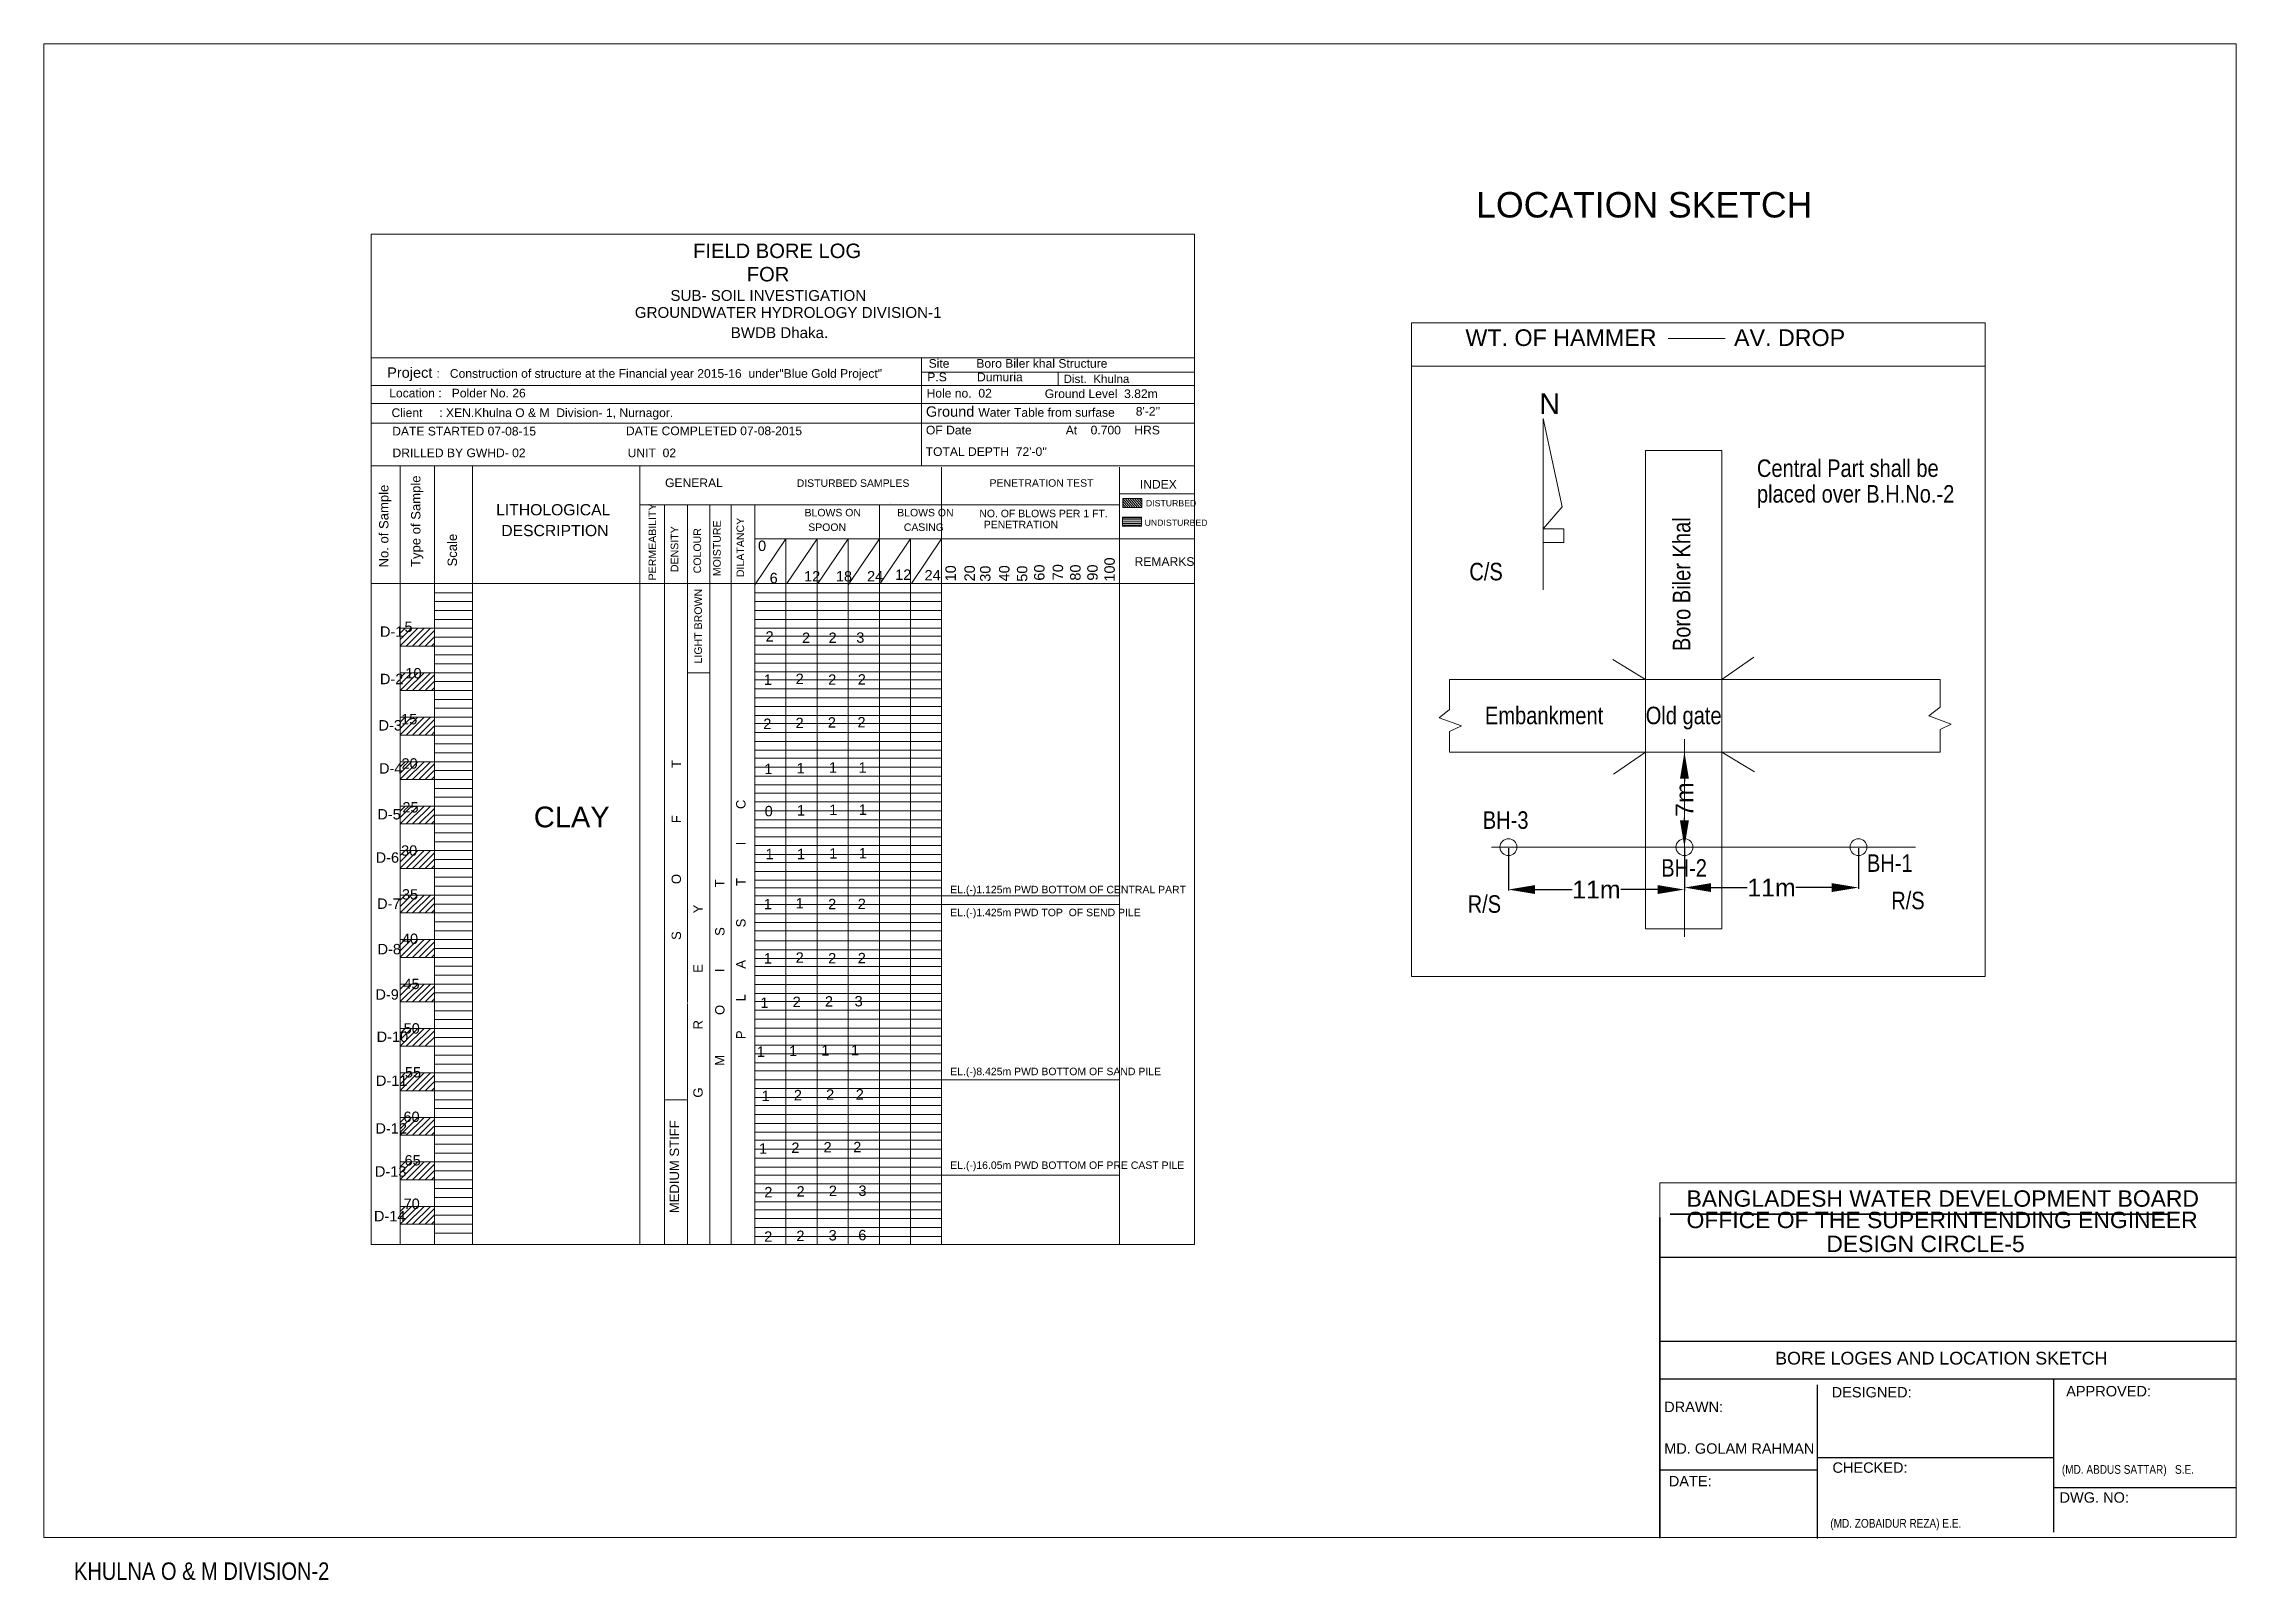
# Model space of a CAD drawing. Header units: feet. Extents: x 10083 to 81994, y 1397 to 4245.
# Drawn here: x 40251.1 to 40743.9, y 2032.7 to 2378.2 of the extents above; entities that cross this region are included whole.
import ezdxf

# ---------------------------------------------------------------- set-up
doc = ezdxf.new("R2010")
doc.units = ezdxf.units.FT
doc.header["$MEASUREMENT"] = 0
doc.header["$PDMODE"] = 35
doc.layers.get('0').update_dxf_attribs({"linetype": 'CONTINUOUS'})
doc.layers.get('Defpoints').update_dxf_attribs({"linetype": 'CONTINUOUS'})
doc.layers.add('OTHER', color=7, linetype='CONTINUOUS')
doc.layers.add('Text', color=7, linetype='CONTINUOUS')
for name, color, linetype, lineweight in [('Sheet', 250, 'CONTINUOUS', 35), ('VER', 15, 'CONTINUOUS', 13), ('WALL', 250, 'CONTINUOUS', 30)]:
    doc.layers.add(name, color=color, linetype=linetype, lineweight=lineweight)
doc.styles.add('ARIAL', font='arial.ttf')
doc.styles.add('ARIAL NARROW', font='ARIALN.TTF')
doc.styles.get("Standard").update_dxf_attribs({"font": 'arial.ttf'})
doc.styles.add('style1', font='arial.ttf')
doc.dimstyles.new('Architectural', dxfattribs={"dimtxt": 5, "dimasz": 6, "dimexe": 0.25, "dimexo": 0.25, "dimgap": 0.5, "dimtad": 0, "dimdec": 1, "dimzin": 3, "dimdsep": 46, "dimlunit": 3, "dimtxsty": 'Standard', "dimcen": 0.5, "dimclrd": 256, "dimclre": 256, "dimclrt": 242, "dimadec": 0, "dimazin": 0, "dimtfac": 0.5, "dimtdec": 1, "dimtofl": 0, "dimtmove": 0, "dimatfit": 3, "dimfxl": 0.25, "dimtolj": 1, "dimtzin": 0, "dimarcsym": 0})

msp = doc.modelspace()

# ---------------------------------------------------------------- texts
at = {"layer": 'Text'}
for s, height, style, p in [('LOCATION SKETCH', 5.7265, 'ARIAL', (40573.08, 2339.15)), ('WT. OF HAMMER            AV. DROP', 3.7406, 'ARIAL', (40570.67, 2310.26)), ('Central Part shall be', 3.9366, 'ARIAL NARROW', (40636.19, 2280.81)), ('placed over B.H.No.-2', 3.9366, 'ARIAL NARROW', (40636.19, 2275.04)), ('C/S', 3.937, 'ARIAL NARROW', (40571.55, 2257.56)), ('Embankment', 3.937, 'ARIAL NARROW', (40575.06, 2225.21)), ('Old gate', 3.937, 'ARIAL NARROW', (40611.19, 2225.21)), ('BH-3', 3.937, 'ARIAL NARROW', (40574.57, 2201.68)), ('BH-2', 3.937, 'ARIAL NARROW', (40614.67, 2190.92)), ('BH-1', 3.937, 'ARIAL NARROW', (40660.91, 2192.01)), ('R/S', 3.937, 'ARIAL NARROW', (40571.17, 2182.81)), ('R/S', 3.937, 'ARIAL NARROW', (40666.37, 2183.6)), ('BANGLADESH WATER DEVELOPMENT BOARD', 3.6822, 'ARIAL', (40620.37, 2116.71)), ('OFFICE OF THE SUPERINTENDING ENGINEER', 3.6822, 'ARIAL', (40620.37, 2111.9)), ('DESIGN CIRCLE-5', 3.6822, 'ARIAL', (40651.79, 2106.52)), ('BORE LOGES AND LOCATION SKETCH', 2.8632, 'ARIAL', (40640.3, 2081.22)), ('DESIGNED:', 2.338, 'ARIAL', (40652.99, 2073.83)), ('APPROVED:', 2.338, 'ARIAL', (40705.7, 2074.06)), ('DRAWN:', 2.338, 'ARIAL', (40615.34, 2070.53)), ('MD. GOLAM RAHMAN', 2.3379, 'ARIAL', (40615.34, 2061.17)), ('DATE: ', 2.338, 'ARIAL', (40616.38, 2053.84)), ('CHECKED:', 2.338, 'ARIAL', (40653.16, 2056.88)), ('(MD. ABDUS SATTAR)   S.E.', 1.9683, 'ARIAL NARROW', (40704.73, 2056.65)), ('DWG. NO:', 2.338, 'ARIAL', (40704.2, 2050.16)), ('(MD. ZOBAIDUR REZA) E.E.', 1.9683, 'ARIAL NARROW', (40652.68, 2044.53)), ('KHULNA O & M DIVISION-2', 3.9375, 'ARIAL NARROW', (40257.91, 2032.79))]:
    msp.add_text(s, height=height, dxfattribs=dict(at, style=style)).set_placement(p)
at = {"layer": 'Text', "style": 'ARIAL NARROW'}
msp.add_text('Boro Biler Khal', height=3.9366, rotation=90, dxfattribs=at).set_placement((40621.22, 2241.65))
at = {"layer": 'VER', "color": 4, "lineweight": 15, "style": 'style1'}
msp.add_text('Dist.  Khulna', height=1.8687, dxfattribs=at).set_placement((40480.34, 2301.93))
at = {"layer": 'VER', "color": 4, "lineweight": 15, "attachment_point": 1, "style": 'style1'}
for s, insert, char_height, width in [(' {\\H0.8333x;Site        Boro Biler khal Structure}', (40449.1, 2307.31), 2.3359, 100.58), (' {\\H0.8333x;P.S         Dumuria}', (40448.8, 2304.26), 2.3359, 100.58), (' Ground {\\H0.8333x;Water Table from surfase }', (40448.49, 2296.68), 2.3359, 100.58), (' {\\H0.8333x;Hole no.  02}', (40448.64, 2300.61), 2.3359, 100.58), (' {\\H0.8333x;       Ground Level  3.82m}', (40469.92, 2300.5), 2.3359, 100.58), (" {\\H0.8333x;8'-2''}", (40495.66, 2296.55), 2.3359, 100.58), (' {\\H0.8333x;OF Date                            At    0.700    HRS        }', (40448.5, 2292.32), 2.3359, 100.58), (" {\\H0.8333x;TOTAL DEPTH  72'-0''}", (40448.44, 2287.48), 2.3359, 100.58), ('DISTURBED', (40498.85, 2275.6), 1.402, 60.348), ('UNDISTURBED', (40498.56, 2271.22), 1.4016, 60.348), ('\\P0', (40411.67, 2270.4), 2.34, 100.58), ('\\P6', (40414.28, 2263.15), 2.34, 100.58), ('12', (40422.02, 2259.65), 2.336, 100.58), ('18', (40429.17, 2259.65), 2.336, 100.58), ('24', (40436.17, 2259.65), 2.336, 100.58), ('12', (40442.49, 2260.01), 2.336, 100.58), ('24', (40449.09, 2259.88), 2.336, 100.58), ('\\PD-1', (40326.69, 2251.09), 2.336, 100.58), ('\\P5', (40332.2, 2252.17), 2.34, 100.58), ('2', (40413.35, 2246.12), 2.34, 100.58), ('2', (40421.55, 2245.82), 2.34, 100.58), ('2', (40427.52, 2245.82), 2.34, 100.58), ('3', (40433.75, 2245.86), 2.34, 100.58), ('\\P10', (40332.4, 2241.74), 2.336, 100.58), ('\\PD-2', (40326.69, 2240.44), 2.336, 100.58), ('1', (40412.97, 2236.4), 2.34, 100.58), ('2', (40420.13, 2236.58), 2.34, 100.58), ('2', (40427.42, 2236.41), 2.34, 100.58), ('2', (40434.08, 2236.45), 2.34, 100.58), ('\\P15', (40331.44, 2231.4), 2.336, 100.58), ('\\PD-3', (40326.37, 2230.02), 2.336, 100.58), ('2', (40412.85, 2226.48), 2.34, 100.58), ('2', (40420.1, 2226.66), 2.34, 100.58), ('2', (40427.35, 2226.78), 2.34, 100.58), ('2', (40434.01, 2226.82), 2.34, 100.58), ('\\P20', (40331.53, 2221.45), 2.336, 100.58), ('\\PD-4', (40326.48, 2220.34), 2.336, 100.58), ('1', (40413.1, 2216.32), 2.34, 100.58), ('1', (40420.35, 2216.49), 2.34, 100.58), ('1', (40427.6, 2216.62), 2.34, 100.58), ('1', (40434.26, 2216.65), 2.34, 100.58), ('\\P25', (40331.73, 2211.59), 2.336, 100.58), ('\\PD-5', (40326.1, 2210.02), 2.336, 100.58), ('0', (40413.16, 2206.84), 2.34, 100.58), ('1', (40420.41, 2207.01), 2.34, 100.58), ('1', (40427.66, 2207.14), 2.34, 100.58), ('1', (40434.32, 2207.17), 2.34, 100.58), ('\\P30', (40331.44, 2201.87), 2.336, 100.58), ('\\PD-6', (40325.72, 2200.29), 2.336, 100.58), ('1', (40413.35, 2197.2), 2.34, 100.58), ('1', (40420.41, 2197.2), 2.34, 100.58), ('1', (40427.66, 2197.33), 2.34, 100.58), ('1', (40434.32, 2197.37), 2.34, 100.58), ('\\P35', (40331.63, 2192.01), 2.336, 100.58), ('\\PD-7', (40326.05, 2189.92), 2.336, 100.58), ('1', (40412.97, 2185.94), 2.34, 100.58), ('1', (40420.13, 2186.11), 2.34, 100.58), ('2', (40427.42, 2185.94), 2.34, 100.58), ('2', (40434.08, 2185.98), 2.34, 100.58), ('\\P40', (40331.63, 2182.02), 2.336, 100.58), ('\\PD-8', (40326.15, 2179.7), 2.336, 100.58), ('1', (40412.97, 2173.74), 2.34, 100.58), ('2', (40420.13, 2173.91), 2.34, 100.58), ('2', (40427.42, 2173.75), 2.34, 100.58), ('2', (40434.08, 2173.79), 2.34, 100.58), ('\\PD-9', (40325.67, 2169.5), 2.336, 100.58), ('\\P45', (40331.97, 2171.87), 2.336, 100.58), ('1', (40412.2, 2163.75), 2.34, 100.58), ('2', (40419.45, 2163.93), 2.34, 100.58), ('2', (40426.7, 2164.05), 2.34, 100.58), ('3', (40433.36, 2164.09), 2.34, 100.58), ('\\PD-10', (40325.94, 2159.99), 2.336, 100.58), ('\\P50', (40332.01, 2161.87), 2.336, 100.58), ('1', (40411.39, 2152.74), 2.34, 100.58), ('1', (40418.64, 2152.92), 2.34, 100.58), ('1', (40425.89, 2153.04), 2.34, 100.58), ('1', (40432.55, 2153.08), 2.34, 100.58), ('\\PD-11', (40325.78, 2150.11), 2.336, 100.58), ('\\P55', (40332.3, 2152.01), 2.336, 100.58), ('1', (40412.47, 2142.81), 2.34, 100.58), ('2', (40419.72, 2142.98), 2.34, 100.58), ('2', (40426.97, 2143.11), 2.34, 100.58), ('2', (40433.63, 2143.14), 2.34, 100.58), ('\\PD-12', (40325.67, 2139.38), 2.336, 100.58), ('\\P60', (40331.97, 2141.99), 2.336, 100.58), ('1', (40411.9, 2130.97), 2.34, 100.58), ('2', (40419.15, 2131.14), 2.34, 100.58), ('2', (40426.4, 2131.26), 2.34, 100.58), ('2', (40433.06, 2131.3), 2.34, 100.58), ('\\PD-13', (40325.56, 2129.7), 2.336, 100.58), ('\\P65', (40332.22, 2132.21), 2.336, 100.58), ('2', (40413.08, 2121.16), 2.34, 100.58), ('2', (40420.33, 2121.33), 2.34, 100.58), ('2', (40427.58, 2121.45), 2.34, 100.58), ('3', (40434.24, 2121.49), 2.34, 100.58), ('\\PD-14', (40325.34, 2119.66), 2.336, 100.58), ('\\P70', (40332, 2122.43), 2.336, 100.58), ('2', (40413.04, 2111.16), 2.34, 100.58), ('2', (40420.29, 2111.34), 2.34, 100.58), ('3', (40427.54, 2111.46), 2.34, 100.58), ('6', (40434.2, 2111.5), 2.34, 100.58)]:
    msp.add_mtext(s, dxfattribs=dict(at, insert=insert, char_height=char_height, width=width))
at = {"layer": 'VER', "color": 4, "lineweight": 15, "char_height": 2.336, "width": 100.58, "attachment_point": 1, "rotation": 90, "style": 'style1'}
for s, insert in [('100', (40489.51, 2257.27)), ('10', (40453.79, 2257.32)), ('20', (40458.06, 2257.32)), ('30', (40461.57, 2257.24)), ('40', (40465.84, 2257.32)), ('50', (40469.86, 2257.24)), ('60', (40473.71, 2257.49)), ('70', (40477.89, 2257.57)), ('80', (40481.82, 2257.49)), ('90', (40485.67, 2257.49))]:
    msp.add_mtext(s, dxfattribs=dict(at, insert=insert))
at = {"layer": 'WALL', "color": 6, "attachment_point": 1, "style": 'style1'}
for s, insert, char_height, width in [('FIELD BORE LOG', (40397.06, 2333.28), 3.2443, 139.6944), ('FOR ', (40409.14, 2328.03), 3.244, 139.6944), ('SUB- SOIL INVESTIGATION', (40391.97, 2322.83), 2.4333, 104.7708), ('GROUNDWATER HYDROLOGY DIVISION-1', (40383.97, 2319.01), 2.4333, 104.7708), ('BWDB Dhaka.', (40405.53, 2314.47), 2.4333, 104.7708), ('  Project {\\H0.8333x;:   Construction of structure at the Financial year 2015-16  under"Blue Gold Project" }', (40326.5, 2305.44), 2.33592, 130.5752), (' {\\H0.8333x;Location :   Polder No. 26}', (40327.86, 2300.64), 2.3359, 100.58), ('\\pt56.06; {\\H0.8333x;Client     : XEN.Khulna O & M  Division- 1, Nurnagor.}', (40328.38, 2296.22), 2.3359, 100.58), (' N', (40585.43, 2299.64), 4.672, 201.16), ('\\pt56.06; {\\H0.8333x;DATE STARTED 07-08-15}', (40328.53, 2292.08), 2.3359, 100.58), ('\\pt56.06; {\\H0.8333x;DATE COMPLETED 07-08-2015}', (40381.07, 2292.15), 2.3359, 100.58), ('\\pt56.06; {\\H0.8333x;DRILLED BY GWHD- 02}', (40328.6, 2287.2), 2.3359, 100.58), ('\\pt56.06; {\\H0.8333x;UNIT  02}', (40381.46, 2287.2), 2.3359, 100.58), ('\\pt56.06; {\\H0.8333x;GENERAL}', (40389.86, 2280.47), 2.3359, 100.58), ('\\PDISTURBED SAMPLES', (40420.36, 2283.07), 1.6819, 72.4176), ('\\P\\P\\PPENETRATION TEST', (40463.7, 2288.7), 1.6819, 72.4176), ('\\pt56.06; {\\H0.8333x;INDEX}', (40496.58, 2280.13), 2.3359, 100.58), ('LITHOLOGICAL', (40352.81, 2274.7), 2.5228, 108.6264), (' BLOWS ON', (40421.48, 2273.63), 1.682, 72.4176), (' BLOWS ON', (40442.3, 2273.63), 1.682, 72.4176), ('\\PNO. OF BLOWS PER 1 FT.', (40461.41, 2276.24), 1.6819, 72.4176), (' DESCRIPTION', (40352.99, 2270.02), 2.5228, 108.6264), ('SPOON', (40422.96, 2270.35), 1.682, 72.4176), (' CASING', (40443.78, 2270.35), 1.682, 72.4176), ('\\P\\P\\P.', (40447.61, 2280.09), 1.68, 72.4176), ('\\P\\P\\PPENETRATION  ', (40462.4, 2279.37), 1.6819, 72.4176), ('\\pt56.06; {\\H0.8333x;REMARKS}', (40495.4, 2262.76), 2.3359, 100.58), (' CLAY  ', (40359.46, 2206.69), 4.672, 201.16), ('\\P\\P\\PEL.(-)1.125m PWD BOTTOM OF CENTRAL PART', (40454.86, 2197.28), 1.6819, 72.4176), ('\\P\\P\\PEL.(-)1.425m PWD TOP  OF SEND PILE', (40454.86, 2192.13), 1.6819, 72.4176), ('\\P\\P\\PEL.(-)8.425m PWD BOTTOM OF SAND PILE', (40454.86, 2156.38), 1.6819, 72.4176), ('\\P\\P\\PEL.(-)16.05m PWD BOTTOM OF PRE CAST PILE', (40454.86, 2135.3), 1.6819, 72.4176)]:
    msp.add_mtext(s, dxfattribs=dict(at, insert=insert, char_height=char_height, width=width))
at = {"layer": 'WALL', "color": 6, "attachment_point": 1, "rotation": 90, "style": 'style1'}
for s, insert, char_height, width in [('No. of Sample', (40326.49, 2260.46), 2.1023, 90.522), ('Type of Sample', (40333.68, 2260.57), 2.1023, 90.522), ('PERMEABILITY', (40387.05, 2257.54), 1.7029, 73.3228), ('Scale', (40341.89, 2260.68), 2.102, 90.522), ('DENSITY', (40392.04, 2259.42), 1.703, 73.3228), ('COLOUR', (40397.16, 2259.13), 1.703, 73.3228), ('MOISTURE', (40401.58, 2258.49), 1.703, 73.3228), ('DILATANCY', (40406.83, 2258.28), 1.703, 73.3228), (' LIGHT BROWN', (40397.35, 2238.2), 1.7029, 73.3228), ('S             O              F             T', (40392.24, 2176.69), 2.1023, 90.522), (' P        L       A         S         T         I         C', (40406.75, 2153.58), 2.1023, 90.522), ('M           O         I         S           T', (40402.02, 2148.4), 2.1023, 90.522), ('G                R             E              Y', (40397.12, 2141.23), 2.1023, 90.522), ('MEDIUM STIFF', (40391.81, 2115.26), 2.1023, 90.522)]:
    msp.add_mtext(s, dxfattribs=dict(at, insert=insert, char_height=char_height, width=width))

# ---------------------------------------------------------------- blocks, each defined once
blk = doc.blocks.new('*D62')
at = {"lineweight": -2, "ltscale": 0.5}
for p, q in [((40580.33, 2197.32), (40580.33, 2187.78)), ((40619.89, 2197.32), (40619.89, 2187.78)), ((40586.33, 2188.03), (40594.66, 2188.03)), ((40613.89, 2188.03), (40605.56, 2188.03))]:
    blk.add_line(p, q, dxfattribs=at)
at = {"lineweight": 15, "ltscale": 0.5}
for points in [[(40586.33, 2189.03), (40586.33, 2187.03), (40580.33, 2188.03)], [(40613.89, 2189.03), (40613.89, 2187.03), (40619.89, 2188.03)]]:
    blk.add_solid(points, dxfattribs=at)
at = {"layer": 'Defpoints', "color": 0, "lineweight": 15, "ltscale": 0.5}
for p in [(40580.33, 2197.57), (40619.89, 2197.57), (40580.33, 2188.03)]:
    blk.add_point(p, dxfattribs=at)
at = {"color": 242, "lineweight": 15, "ltscale": 0.5, "insert": (40600.11, 2188.03), "char_height": 4, "attachment_point": 5}
blk.add_mtext('\\A1;11m', dxfattribs=at)
blk = doc.blocks.new('*D63')
at = {"lineweight": -2, "ltscale": 0.5}
for p, q in [((40619.89, 2197.32), (40619.89, 2188.22)), ((40659.02, 2197.32), (40659.02, 2188.22)), ((40625.89, 2188.47), (40634.01, 2188.47)), ((40653.02, 2188.47), (40644.91, 2188.47))]:
    blk.add_line(p, q, dxfattribs=at)
at = {"lineweight": 15, "ltscale": 0.5}
for points in [[(40625.89, 2189.47), (40625.89, 2187.47), (40619.89, 2188.47)], [(40653.02, 2189.47), (40653.02, 2187.47), (40659.02, 2188.47)]]:
    blk.add_solid(points, dxfattribs=at)
at = {"layer": 'Defpoints', "color": 0, "lineweight": 15, "ltscale": 0.5}
for p in [(40619.89, 2197.57), (40659.02, 2197.57), (40659.02, 2188.47)]:
    blk.add_point(p, dxfattribs=at)
at = {"color": 242, "lineweight": 15, "ltscale": 0.5, "insert": (40639.46, 2188.47), "char_height": 4, "attachment_point": 5}
blk.add_mtext('\\A1;11m', dxfattribs=at)
blk = doc.blocks.new('*D64')
at = {"lineweight": -2, "ltscale": 0.5}
for p, q in [((40619.89, 2212.95), (40619.89, 2212.32)), ((40619.89, 2203.57), (40619.89, 2204.19))]:
    blk.add_line(p, q, dxfattribs=at)
at = {"lineweight": 15, "ltscale": 0.5}
for points in [[(40618.89, 2212.95), (40620.89, 2212.95), (40619.89, 2218.95)], [(40618.89, 2203.57), (40620.89, 2203.57), (40619.89, 2197.57)]]:
    blk.add_solid(points, dxfattribs=at)
at = {"layer": 'Defpoints', "color": 0, "lineweight": 15, "ltscale": 0.5}
for p in [(40619.89, 2218.95), (40619.89, 2197.57), (40619.89, 2197.57)]:
    blk.add_point(p, dxfattribs=at)
at = {"color": 242, "lineweight": 15, "ltscale": 0.5, "insert": (40619.89, 2208.26), "char_height": 4, "attachment_point": 5, "rotation": 90}
blk.add_mtext('\\A1;7m', dxfattribs=at)

# ---------------------------------------------------------------- dimensions: what is measured, and where the dimension line sits
at = {"color": 1, "lineweight": 15, "ltscale": 0.5}
dim = msp.add_linear_dim(base=(40619.89, 2197.57), p1=(40619.89, 2218.95), p2=(40619.89, 2197.57), angle=90, text='7m', dimstyle='Architectural', override={"dimtxt": 4, "dimfxl": 3, "dimarcsym": 1}, dxfattribs=at)
dim.commit()
dim.dimension.update_dxf_attribs({"geometry": '*D64', "text_midpoint": (40619.89, 2208.26)})
for base, p2, picture, middle in [((40580.33, 2188.03), (40580.33, 2197.57), '*D62', (40600.11, 2188.03)), ((40659.02, 2188.47), (40659.02, 2197.57), '*D63', (40639.46, 2188.47))]:
    dim = msp.add_linear_dim(base=base, p1=(40619.89, 2197.57), p2=p2, text='11m', dimstyle='Architectural', override={"dimtxt": 4, "dimfxl": 3, "dimarcsym": 1}, dxfattribs=at)
    dim.commit()
    dim.dimension.update_dxf_attribs({"geometry": picture, "text_midpoint": middle})

# ---------------------------------------------------------------- linework, layer by layer
at = {"color": 1, "lineweight": 15, "ltscale": 0.5}
for p, q in [((40251.14, 2042.33), (40251.14, 2378.2)), ((40558.58, 2315.44), (40687.49, 2315.44)), ((40558.58, 2315.44), (40558.58, 2168.49)), ((40616.25, 2311.95), (40629.04, 2311.95)), ((40687.49, 2315.44), (40687.49, 2168.49)), ((40687.49, 2305.69), (40558.58, 2305.69)), ((40611.12, 2179.16), (40611.12, 2286.79)), ((40611.12, 2286.79), (40628.31, 2286.79)), ((40628.31, 2286.79), (40628.31, 2179.16)), ((40611.12, 2235.28), (40603.82, 2239.73)), ((40628.31, 2235.28), (40635.46, 2240.27)), ((40395.8, 2236.78), (40400.8, 2236.78)), ((40567.11, 2235.28), (40677.35, 2235.28)), ((40567.11, 2228.54), (40567.11, 2235.28)), ((40677.35, 2235.28), (40677.35, 2229.05)), ((40567.11, 2228.54), (40564.78, 2226.68)), ((40677.35, 2229.05), (40674.86, 2227.07)), ((40564.78, 2226.68), (40569.75, 2224.83)), ((40569.75, 2224.83), (40567.11, 2223.58)), ((40567.11, 2218.95), (40567.11, 2223.58)), ((40674.86, 2227.07), (40679.84, 2225.22)), ((40679.84, 2225.22), (40677.35, 2224.04)), ((40677.35, 2224.04), (40677.35, 2218.95)), ((40677.35, 2218.95), (40567.11, 2218.95)), ((40603.97, 2213.96), (40611.12, 2218.95)), ((40619.89, 2177.43), (40619.89, 2221.81)), ((40635.61, 2214.49), (40628.31, 2218.95)), ((40636.27, 2197.57), (40576.54, 2197.57)), ((40576.54, 2197.57), (40671.82, 2197.57)), ((40452.94, 2186.59), (40492.94, 2186.59)), ((40452.94, 2184.69), (40492.94, 2184.69)), ((40611.12, 2179.16), (40628.31, 2179.16)), ((40687.49, 2168.49), (40558.58, 2168.49)), ((40452.94, 2145.26), (40492.94, 2145.26)), ((40390.67, 2140.78), (40395.8, 2140.78)), ((40452.94, 2123.83), (40492.94, 2123.83)), ((40614.34, 2122.1), (40614.34, 2042.16)), ((40743.9, 2122.1), (40614.34, 2122.1))]:
    msp.add_line(p, q, dxfattribs=at)
msp.add_lwpolyline([(40251.14, 2378.2), (40743.9, 2378.2), (40743.9, 2042.33), (40251.14, 2042.33)], close=True, dxfattribs=at)
for centre in [(40580.33, 2197.57), (40619.89, 2197.57), (40659.02, 2197.57)]:
    msp.add_circle(centre, 1.9, dxfattribs=at)
at = {"layer": 'OTHER', "lineweight": 15}
for p, q in [((40509.8, 2335.44), (40489.11, 2335.44)), ((40448.39, 2307.57), (40448.39, 2283.32)), ((40479.13, 2305.04), (40479.13, 2305.04)), ((40479.13, 2304.34), (40479.13, 2301.34)), ((40588.17, 2293.99), (40588.17, 2255.45)), ((40588.17, 2293.99), (40592.42, 2274.09)), ((40492.94, 2283.04), (40492.94, 2274.54)), ((40492.94, 2277.01), (40509.8, 2277.01)), ((40441.39, 2274.82), (40441.39, 2274.82)), ((40492.94, 2274.54), (40492.94, 2108.22)), ((40493.64, 2275.37), (40494.85, 2273.97)), ((40493.64, 2274.76), (40494.32, 2273.97)), ((40493.67, 2274.2), (40493.82, 2274.03)), ((40592.42, 2274.09), (40588.17, 2269.13)), ((40410.94, 2256.58), (40417.94, 2266.91)), ((40427.39, 2267.19), (40427.39, 2267.19)), ((40427.39, 2267.19), (40427.39, 2267.19)), ((40347.5, 2256.87), (40344.49, 2256.87))]:
    msp.add_line(p, q, dxfattribs=at)
at = {"layer": 'OTHER'}
for p, q in [((40614.34, 2105.33), (40743.9, 2105.33)), ((40614.34, 2086.51), (40743.9, 2086.51)), ((40614.34, 2078), (40743.9, 2078)), ((40649.75, 2076.63), (40649.75, 2042.13)), ((40702.85, 2078), (40702.85, 2043.5)), ((40649.75, 2060.3), (40702.85, 2060.3)), ((40614.3, 2057.57), (40649.75, 2057.57)), ((40702.85, 2053.57), (40743.9, 2053.57))]:
    msp.add_line(p, q, dxfattribs=at)
at = {"layer": 'OTHER', "lineweight": 15}
msp.add_lwpolyline([(40588.17, 2269.13), (40592.78, 2269.13), (40592.78, 2266.09), (40588.17, 2266.09)], close=True, dxfattribs=at)
at = {"layer": 'Sheet'}
for p, q in [((40614.34, 2042.16), (40614.34, 2114.27)), ((40616.72, 2115.03), (40728.8, 2115.03))]:
    msp.add_line(p, q, dxfattribs=at)
at = {"layer": 'VER', "color": 4, "lineweight": 15}
for p, q in [((40489.11, 2335.44), (40324.69, 2335.44)), ((40324.69, 2307.57), (40509.8, 2307.57)), ((40448.39, 2307.57), (40437.56, 2307.57)), ((40324.69, 2301.34), (40509.8, 2301.34)), ((40448.39, 2304.34), (40509.8, 2304.34)), ((40324.69, 2297.33), (40509.8, 2297.33)), ((40324.69, 2292.92), (40509.8, 2292.92)), ((40324.69, 2283.32), (40509.8, 2283.32)), ((40331.24, 2283.32), (40331.24, 2108.22)), ((40338.96, 2283.32), (40338.96, 2108.22)), ((40347.5, 2283.32), (40347.5, 2108.22)), ((40347.5, 2283.32), (40347.5, 2108.22)), ((40385.08, 2283.32), (40385.08, 2108.22)), ((40452.94, 2283.04), (40452.94, 2108.22)), ((40385.08, 2274.54), (40492.94, 2274.54)), ((40390.67, 2274.54), (40390.67, 2108.22)), ((40395.8, 2274.54), (40395.8, 2162.65)), ((40400.8, 2274.54), (40400.8, 2108.22)), ((40405.65, 2274.59), (40405.65, 2108.27)), ((40410.94, 2274.54), (40410.94, 2108.22)), ((40438.94, 2274.54), (40438.94, 2254.78)), ((40493.64, 2275.98), (40495.38, 2273.97)), ((40493.64, 2275.98), (40495.38, 2273.97)), ((40493.64, 2275.98), (40495.38, 2273.97)), ((40494.17, 2275.98), (40495.91, 2273.97)), ((40494.7, 2275.98), (40496.44, 2273.97)), ((40495.23, 2275.98), (40496.96, 2273.97)), ((40495.76, 2275.98), (40497.49, 2273.97)), ((40496.28, 2275.98), (40497.92, 2274.08)), ((40496.81, 2275.98), (40497.92, 2274.69)), ((40497.34, 2275.98), (40497.92, 2275.3)), ((40509.8, 2266.91), (40410.94, 2266.91)), ((40417.94, 2266.91), (40417.94, 2108.22)), ((40418.13, 2256.87), (40424.94, 2266.91)), ((40424.94, 2266.91), (40424.94, 2108.22)), ((40425.13, 2256.87), (40431.94, 2266.91)), ((40431.94, 2266.91), (40431.94, 2108.22)), ((40431.94, 2256.58), (40438.94, 2266.91)), ((40439.13, 2256.87), (40445.94, 2266.91)), ((40445.94, 2266.91), (40445.94, 2254.78)), ((40446.13, 2256.87), (40452.94, 2266.91)), ((40497.89, 2271.53), (40493.6, 2271.53)), ((40497.89, 2271.13), (40493.6, 2271.13)), ((40497.89, 2270.73), (40493.6, 2270.73)), ((40497.89, 2270.33), (40493.6, 2270.33)), ((40497.89, 2269.93), (40493.6, 2269.93)), ((40324.69, 2256.87), (40509.8, 2256.87)), ((40420.39, 2256.87), (40423.33, 2256.87)), ((40420.39, 2256.87), (40421.58, 2256.87)), ((40434.39, 2256.87), (40434.39, 2256.87)), ((40448.39, 2256.87), (40448.39, 2256.87)), ((40338.96, 2254.78), (40347.5, 2254.78)), ((40338.96, 2252.78), (40347.5, 2252.78)), ((40390.67, 2256.58), (40390.67, 2108.22)), ((40400.8, 2256.58), (40400.8, 2108.22)), ((40410.94, 2254.78), (40452.94, 2254.78)), ((40410.94, 2252.78), (40452.94, 2252.78)), ((40424.94, 2254.78), (40424.94, 2108.22)), ((40431.94, 2254.78), (40431.94, 2108.22)), ((40438.94, 2254.78), (40438.94, 2108.22)), ((40445.94, 2254.78), (40445.94, 2108.22)), ((40338.96, 2250.78), (40347.5, 2250.78)), ((40338.96, 2248.78), (40347.5, 2248.78)), ((40410.94, 2250.78), (40452.94, 2250.78)), ((40410.94, 2248.78), (40452.94, 2248.78)), ((40410.94, 2248.78), (40452.94, 2248.78)), ((40331.24, 2246.78), (40347.5, 2246.78)), ((40333.79, 2246.78), (40331.24, 2244.23)), ((40332.37, 2246.78), (40331.24, 2245.65)), ((40335.2, 2246.78), (40331.24, 2242.82)), ((40331.24, 2242.78), (40347.5, 2242.78)), ((40336.62, 2246.78), (40332.61, 2242.78)), ((40338.03, 2246.78), (40334.03, 2242.78)), ((40338.96, 2246.29), (40335.44, 2242.78)), ((40338.96, 2244.87), (40336.86, 2242.78)), ((40338.96, 2243.46), (40338.27, 2242.78)), ((40338.96, 2246.78), (40347.5, 2246.78)), ((40338.96, 2244.78), (40347.5, 2244.78)), ((40410.94, 2246.78), (40452.94, 2246.78)), ((40410.94, 2244.97), (40452.94, 2244.97)), ((40410.94, 2244.97), (40452.94, 2244.97)), ((40410.94, 2242.97), (40452.94, 2242.97)), ((40410.94, 2242.97), (40452.94, 2242.97)), ((40410.94, 2242.97), (40452.94, 2242.97)), ((40338.96, 2240.78), (40347.5, 2240.78)), ((40338.96, 2238.78), (40347.5, 2238.78)), ((40338.96, 2238.78), (40347.5, 2238.78)), ((40410.94, 2240.97), (40452.94, 2240.97)), ((40410.94, 2240.97), (40452.94, 2240.97)), ((40410.94, 2240.97), (40452.94, 2240.97)), ((40410.94, 2238.97), (40452.94, 2238.97)), ((40331.24, 2236.78), (40347.5, 2236.78)), ((40333.79, 2236.78), (40331.24, 2234.23)), ((40332.37, 2236.78), (40331.24, 2235.65)), ((40335.2, 2236.78), (40331.24, 2232.82)), ((40331.24, 2232.78), (40347.5, 2232.78)), ((40336.62, 2236.78), (40332.61, 2232.78)), ((40338.03, 2236.78), (40334.03, 2232.78)), ((40338.96, 2236.29), (40335.44, 2232.78)), ((40338.96, 2234.87), (40336.86, 2232.78)), ((40338.96, 2233.46), (40338.27, 2232.78)), ((40338.96, 2234.78), (40347.5, 2234.78)), ((40410.94, 2236.97), (40452.94, 2236.97)), ((40410.94, 2235.16), (40452.94, 2235.16)), ((40410.94, 2235.16), (40452.94, 2235.16)), ((40410.94, 2233.16), (40452.94, 2233.16)), ((40410.94, 2233.16), (40452.94, 2233.16)), ((40410.94, 2233.16), (40452.94, 2233.16)), ((40338.96, 2230.78), (40347.5, 2230.78)), ((40338.96, 2230.78), (40347.5, 2230.78)), ((40338.96, 2228.78), (40347.5, 2228.78)), ((40410.94, 2231.16), (40452.94, 2231.16)), ((40410.94, 2229.16), (40452.94, 2229.16)), ((40331.24, 2226.78), (40347.5, 2226.78)), ((40333.79, 2226.78), (40331.24, 2224.23)), ((40332.37, 2226.78), (40331.24, 2225.65)), ((40335.2, 2226.78), (40331.24, 2222.82)), ((40331.24, 2222.78), (40347.5, 2222.78)), ((40336.62, 2226.78), (40332.61, 2222.78)), ((40338.03, 2226.78), (40334.03, 2222.78)), ((40338.96, 2226.29), (40335.44, 2222.78)), ((40338.96, 2224.87), (40336.86, 2222.78)), ((40338.96, 2223.46), (40338.27, 2222.78)), ((40338.96, 2224.78), (40347.5, 2224.78)), ((40338.96, 2222.78), (40347.5, 2222.78)), ((40410.94, 2227.16), (40452.94, 2227.16)), ((40410.94, 2225.35), (40452.94, 2225.35)), ((40410.94, 2225.35), (40452.94, 2225.35)), ((40410.94, 2223.35), (40452.94, 2223.35)), ((40338.96, 2220.78), (40347.5, 2220.78)), ((40338.96, 2218.78), (40347.5, 2218.78)), ((40410.94, 2221.35), (40452.94, 2221.35)), ((40410.94, 2219.35), (40452.94, 2219.35)), ((40410.94, 2217.54), (40452.94, 2217.54)), ((40410.94, 2217.54), (40452.94, 2217.54)), ((40331.24, 2216.78), (40347.5, 2216.78)), ((40333.79, 2216.78), (40331.24, 2214.23)), ((40332.37, 2216.78), (40331.24, 2215.65)), ((40335.2, 2216.78), (40331.24, 2212.82)), ((40331.24, 2212.78), (40347.5, 2212.78)), ((40336.62, 2216.78), (40332.61, 2212.78)), ((40338.03, 2216.78), (40334.03, 2212.78)), ((40338.96, 2216.29), (40335.44, 2212.78)), ((40338.96, 2214.87), (40336.86, 2212.78)), ((40338.96, 2213.46), (40338.27, 2212.78)), ((40338.96, 2214.78), (40347.5, 2214.78)), ((40338.96, 2214.78), (40347.5, 2214.78)), ((40410.94, 2215.54), (40452.94, 2215.54)), ((40410.94, 2213.54), (40452.94, 2213.54)), ((40338.96, 2210.78), (40347.5, 2210.78)), ((40338.96, 2208.78), (40347.5, 2208.78)), ((40410.94, 2211.54), (40452.94, 2211.54)), ((40410.94, 2209.73), (40452.94, 2209.73)), ((40410.94, 2209.73), (40452.94, 2209.73)), ((40410.94, 2207.73), (40452.94, 2207.73)), ((40331.24, 2206.78), (40347.5, 2206.78)), ((40333.79, 2206.78), (40331.24, 2204.23)), ((40332.37, 2206.78), (40331.24, 2205.65)), ((40335.2, 2206.78), (40331.24, 2202.82)), ((40331.24, 2202.78), (40347.5, 2202.78)), ((40336.62, 2206.78), (40332.61, 2202.78)), ((40338.03, 2206.78), (40334.03, 2202.78)), ((40338.96, 2206.29), (40335.44, 2202.78)), ((40338.96, 2204.87), (40336.86, 2202.78)), ((40338.96, 2203.46), (40338.27, 2202.78)), ((40338.96, 2206.78), (40347.5, 2206.78)), ((40338.96, 2204.78), (40347.5, 2204.78)), ((40410.94, 2205.73), (40452.94, 2205.73)), ((40410.94, 2203.73), (40452.94, 2203.73)), ((40338.96, 2200.78), (40347.5, 2200.78)), ((40338.96, 2198.78), (40347.5, 2198.78)), ((40338.96, 2198.78), (40347.5, 2198.78)), ((40410.94, 2201.92), (40452.94, 2201.92)), ((40410.94, 2201.92), (40452.94, 2201.92)), ((40410.94, 2199.92), (40452.94, 2199.92)), ((40410.94, 2197.92), (40452.94, 2197.92)), ((40331.24, 2196.78), (40347.5, 2196.78)), ((40333.79, 2196.78), (40331.24, 2194.23)), ((40332.37, 2196.78), (40331.24, 2195.65)), ((40335.2, 2196.78), (40331.24, 2192.82)), ((40336.62, 2196.78), (40332.61, 2192.78)), ((40338.03, 2196.78), (40334.03, 2192.78)), ((40338.96, 2196.29), (40335.44, 2192.78)), ((40338.96, 2194.87), (40336.86, 2192.78)), ((40338.96, 2193.46), (40338.27, 2192.78)), ((40338.96, 2194.78), (40347.5, 2194.78)), ((40410.94, 2195.92), (40452.94, 2195.92)), ((40410.94, 2194.11), (40452.94, 2194.11)), ((40410.94, 2194.11), (40452.94, 2194.11)), ((40410.94, 2194.11), (40452.94, 2194.11)), ((40331.24, 2192.78), (40347.5, 2192.78)), ((40338.96, 2190.78), (40347.5, 2190.78)), ((40338.96, 2190.78), (40347.5, 2190.78)), ((40338.96, 2188.78), (40347.5, 2188.78)), ((40410.94, 2192.11), (40452.94, 2192.11)), ((40410.94, 2192.11), (40452.94, 2192.11)), ((40410.94, 2190.11), (40452.94, 2190.11)), ((40410.94, 2190.11), (40452.94, 2190.11)), ((40410.94, 2188.4), (40452.94, 2188.4)), ((40410.94, 2188.4), (40452.94, 2188.4)), ((40331.24, 2186.78), (40347.5, 2186.78)), ((40333.79, 2186.78), (40331.24, 2184.23)), ((40332.37, 2186.78), (40331.24, 2185.65)), ((40335.2, 2186.78), (40331.24, 2182.82)), ((40336.62, 2186.78), (40332.61, 2182.78)), ((40338.03, 2186.78), (40334.03, 2182.78)), ((40338.96, 2186.29), (40335.44, 2182.78)), ((40338.96, 2184.87), (40336.86, 2182.78)), ((40338.96, 2183.46), (40338.27, 2182.78)), ((40338.96, 2184.78), (40347.5, 2184.78)), ((40410.94, 2186.59), (40452.94, 2186.59)), ((40410.94, 2186.59), (40452.94, 2186.59)), ((40410.94, 2184.69), (40452.94, 2184.69)), ((40331.24, 2182.78), (40347.5, 2182.78)), ((40338.96, 2182.78), (40347.5, 2182.78)), ((40338.96, 2180.78), (40347.5, 2180.78)), ((40338.96, 2178.78), (40347.5, 2178.78)), ((40410.94, 2182.59), (40452.94, 2182.59)), ((40410.94, 2180.59), (40452.94, 2180.59)), ((40410.94, 2178.78), (40452.94, 2178.78)), ((40410.94, 2178.78), (40452.94, 2178.78)), ((40331.24, 2176.78), (40347.5, 2176.78)), ((40333.79, 2176.78), (40331.24, 2174.23)), ((40332.37, 2176.78), (40331.24, 2175.65)), ((40335.2, 2176.78), (40331.24, 2172.82)), ((40336.62, 2176.78), (40332.61, 2172.78)), ((40338.03, 2176.78), (40334.03, 2172.78)), ((40338.96, 2176.29), (40335.44, 2172.78)), ((40338.96, 2174.87), (40336.86, 2172.78)), ((40338.96, 2173.46), (40338.27, 2172.78)), ((40338.96, 2174.78), (40347.5, 2174.78)), ((40338.96, 2174.78), (40347.5, 2174.78)), ((40410.94, 2176.5), (40452.94, 2176.5)), ((40410.94, 2174.5), (40452.94, 2174.5)), ((40331.24, 2172.78), (40347.5, 2172.78)), ((40338.96, 2170.78), (40347.5, 2170.78)), ((40338.96, 2168.78), (40347.5, 2168.78)), ((40410.94, 2172.5), (40452.94, 2172.5)), ((40410.94, 2170.69), (40452.94, 2170.69)), ((40410.94, 2170.69), (40452.94, 2170.69)), ((40410.94, 2168.69), (40452.94, 2168.69)), ((40331.24, 2166.78), (40347.5, 2166.78)), ((40333.79, 2166.78), (40331.24, 2164.23)), ((40332.37, 2166.78), (40331.24, 2165.65)), ((40335.2, 2166.78), (40331.24, 2162.82)), ((40336.62, 2166.78), (40332.61, 2162.78)), ((40338.03, 2166.78), (40334.03, 2162.78)), ((40338.96, 2166.29), (40335.44, 2162.78)), ((40338.96, 2164.87), (40336.86, 2162.78)), ((40338.96, 2163.46), (40338.27, 2162.78)), ((40338.96, 2166.78), (40347.5, 2166.78)), ((40338.96, 2164.78), (40347.5, 2164.78)), ((40410.94, 2166.69), (40452.94, 2166.69)), ((40410.94, 2164.69), (40452.94, 2164.69)), ((40331.24, 2162.78), (40347.5, 2162.78)), ((40338.96, 2160.78), (40347.5, 2160.78)), ((40338.96, 2158.78), (40347.5, 2158.78)), ((40338.96, 2158.78), (40347.5, 2158.78)), ((40395.8, 2162.44), (40395.8, 2108.22)), ((40410.94, 2162.88), (40452.94, 2162.88)), ((40410.94, 2162.88), (40452.94, 2162.88)), ((40410.94, 2162.88), (40452.94, 2162.88)), ((40410.94, 2160.88), (40452.94, 2160.88)), ((40410.94, 2160.88), (40452.94, 2160.88)), ((40410.94, 2158.88), (40452.94, 2158.88)), ((40410.94, 2158.88), (40452.94, 2158.88)), ((40331.24, 2156.78), (40347.5, 2156.78)), ((40333.79, 2156.78), (40331.24, 2154.23)), ((40332.37, 2156.78), (40331.24, 2155.65)), ((40335.2, 2156.78), (40331.24, 2152.82)), ((40336.62, 2156.78), (40332.61, 2152.78)), ((40338.03, 2156.78), (40334.03, 2152.78)), ((40338.96, 2156.29), (40335.44, 2152.78)), ((40338.96, 2154.87), (40336.86, 2152.78)), ((40338.96, 2154.78), (40347.5, 2154.78)), ((40410.94, 2156.88), (40452.94, 2156.88)), ((40410.94, 2156.88), (40452.94, 2156.88)), ((40410.94, 2155.07), (40452.94, 2155.07)), ((40410.94, 2155.07), (40452.94, 2155.07)), ((40331.24, 2152.78), (40347.5, 2152.78)), ((40338.96, 2150.78), (40347.5, 2150.78)), ((40338.96, 2150.78), (40347.5, 2150.78)), ((40338.96, 2148.78), (40347.5, 2148.78)), ((40410.94, 2153.07), (40452.94, 2153.07)), ((40410.94, 2151.07), (40452.94, 2151.07)), ((40410.94, 2149.07), (40452.94, 2149.07)), ((40331.24, 2146.78), (40347.5, 2146.78)), ((40333.79, 2146.78), (40331.24, 2144.23)), ((40332.37, 2146.78), (40331.24, 2145.65)), ((40335.2, 2146.78), (40331.24, 2142.82)), ((40336.62, 2146.78), (40332.61, 2142.78)), ((40338.03, 2146.78), (40334.03, 2142.78)), ((40338.96, 2146.29), (40335.44, 2142.78)), ((40338.96, 2144.87), (40336.86, 2142.78)), ((40338.96, 2144.78), (40347.5, 2144.78)), ((40410.94, 2147.26), (40452.94, 2147.26)), ((40410.94, 2147.26), (40452.94, 2147.26)), ((40410.94, 2145.26), (40452.94, 2145.26)), ((40331.24, 2142.78), (40347.5, 2142.78)), ((40338.96, 2143.46), (40338.27, 2142.78)), ((40338.96, 2142.78), (40347.5, 2142.78)), ((40338.96, 2140.78), (40347.5, 2140.78)), ((40338.96, 2138.78), (40347.5, 2138.78)), ((40410.94, 2143.26), (40452.94, 2143.26)), ((40410.94, 2141.26), (40452.94, 2141.26)), ((40410.94, 2139.45), (40452.94, 2139.45)), ((40410.94, 2139.45), (40452.94, 2139.45)), ((40331.24, 2136.78), (40347.5, 2136.78)), ((40333.79, 2136.78), (40331.24, 2134.23)), ((40332.37, 2136.78), (40331.24, 2135.65)), ((40335.2, 2136.78), (40331.24, 2132.82)), ((40336.62, 2136.78), (40332.61, 2132.78)), ((40338.03, 2136.78), (40334.03, 2132.78)), ((40338.96, 2136.29), (40335.44, 2132.78)), ((40338.96, 2134.87), (40336.86, 2132.78)), ((40338.96, 2134.78), (40347.5, 2134.78)), ((40338.96, 2134.78), (40347.5, 2134.78)), ((40410.94, 2137.45), (40452.94, 2137.45)), ((40410.94, 2135.45), (40452.94, 2135.45)), ((40331.24, 2132.78), (40347.5, 2132.78)), ((40338.96, 2133.46), (40338.27, 2132.78)), ((40338.96, 2130.78), (40347.5, 2130.78)), ((40338.96, 2128.78), (40347.5, 2128.78)), ((40410.94, 2133.45), (40452.94, 2133.45)), ((40410.94, 2131.64), (40452.94, 2131.64)), ((40410.94, 2131.64), (40452.94, 2131.64)), ((40410.94, 2131.64), (40452.94, 2131.64)), ((40410.94, 2129.64), (40452.94, 2129.64)), ((40410.94, 2129.64), (40452.94, 2129.64)), ((40331.24, 2126.78), (40347.5, 2126.78)), ((40333.79, 2126.78), (40331.24, 2124.23)), ((40332.37, 2126.78), (40331.24, 2125.65)), ((40335.2, 2126.78), (40331.24, 2122.82)), ((40336.62, 2126.78), (40332.61, 2122.78)), ((40338.03, 2126.78), (40334.03, 2122.78)), ((40338.96, 2126.29), (40335.44, 2122.78)), ((40338.96, 2124.87), (40336.86, 2122.78)), ((40338.96, 2126.78), (40347.5, 2126.78)), ((40338.96, 2124.78), (40347.5, 2124.78)), ((40410.94, 2127.64), (40452.94, 2127.64)), ((40410.94, 2127.64), (40452.94, 2127.64)), ((40410.94, 2125.64), (40452.94, 2125.64)), ((40410.94, 2125.64), (40452.94, 2125.64)), ((40410.94, 2123.83), (40452.94, 2123.83)), ((40410.94, 2123.83), (40452.94, 2123.83)), ((40410.94, 2123.83), (40452.94, 2123.83)), ((40331.24, 2122.78), (40347.5, 2122.78)), ((40338.96, 2123.46), (40338.27, 2122.78)), ((40338.96, 2120.78), (40347.5, 2120.78)), ((40410.94, 2121.83), (40452.94, 2121.83)), ((40410.94, 2121.83), (40452.94, 2121.83)), ((40410.94, 2119.83), (40452.94, 2119.83)), ((40410.94, 2119.83), (40452.94, 2119.83)), ((40331.24, 2116.78), (40347.5, 2116.78)), ((40333.79, 2116.78), (40331.24, 2114.23)), ((40332.37, 2116.78), (40331.24, 2115.65)), ((40335.2, 2116.78), (40331.24, 2112.82)), ((40336.62, 2116.78), (40332.61, 2112.78)), ((40338.03, 2116.78), (40334.03, 2112.78)), ((40338.96, 2116.29), (40335.44, 2112.78)), ((40338.96, 2114.87), (40336.86, 2112.78)), ((40338.96, 2118.78), (40347.5, 2118.78)), ((40338.96, 2118.78), (40347.5, 2118.78)), ((40338.96, 2114.78), (40347.5, 2114.78)), ((40410.94, 2117.83), (40452.94, 2117.83)), ((40410.94, 2117.83), (40452.94, 2117.83)), ((40410.94, 2116.03), (40452.94, 2116.03)), ((40410.94, 2116.03), (40452.94, 2116.03)), ((40410.94, 2114.03), (40452.94, 2114.03)), ((40331.24, 2112.78), (40347.5, 2112.78)), ((40338.96, 2113.46), (40338.27, 2112.78)), ((40338.96, 2110.78), (40347.5, 2110.78)), ((40338.96, 2110.78), (40347.5, 2110.78)), ((40410.94, 2112.03), (40452.94, 2112.03)), ((40410.94, 2110.03), (40452.94, 2110.03)), ((40324.69, 2108.22), (40509.8, 2108.22)), ((40410.94, 2108.22), (40445.94, 2108.22))]:
    msp.add_line(p, q, dxfattribs=at)
for points in [[(40324.69, 2108.22), (40324.69, 2335.44)], [(40509.8, 2335.44), (40509.8, 2108.22)]]:
    msp.add_lwpolyline(points, dxfattribs=at)
for points in [[(40493.6, 2271.73), (40497.89, 2271.73), (40497.89, 2269.72), (40493.6, 2269.72)], [(40493.64, 2275.98), (40497.92, 2275.98), (40497.92, 2273.97), (40493.64, 2273.97)], [(40331.24, 2246.78), (40338.96, 2246.78), (40338.96, 2242.78), (40331.24, 2242.78)], [(40331.24, 2236.78), (40338.96, 2236.78), (40338.96, 2232.78), (40331.24, 2232.78)], [(40331.24, 2226.78), (40338.96, 2226.78), (40338.96, 2222.78), (40331.24, 2222.78)], [(40331.24, 2216.78), (40338.96, 2216.78), (40338.96, 2212.78), (40331.24, 2212.78)], [(40331.24, 2206.78), (40338.96, 2206.78), (40338.96, 2202.78), (40331.24, 2202.78)], [(40331.24, 2196.78), (40338.96, 2196.78), (40338.96, 2192.78), (40331.24, 2192.78)], [(40331.24, 2186.78), (40338.96, 2186.78), (40338.96, 2182.78), (40331.24, 2182.78)], [(40331.24, 2176.78), (40338.96, 2176.78), (40338.96, 2172.78), (40331.24, 2172.78)], [(40331.24, 2166.78), (40338.96, 2166.78), (40338.96, 2162.78), (40331.24, 2162.78)], [(40331.24, 2156.78), (40338.96, 2156.78), (40338.96, 2152.78), (40331.24, 2152.78)], [(40331.24, 2146.78), (40338.96, 2146.78), (40338.96, 2142.78), (40331.24, 2142.78)], [(40331.24, 2136.78), (40338.96, 2136.78), (40338.96, 2132.78), (40331.24, 2132.78)], [(40331.24, 2126.78), (40338.96, 2126.78), (40338.96, 2122.78), (40331.24, 2122.78)], [(40331.24, 2116.78), (40338.96, 2116.78), (40338.96, 2112.78), (40331.24, 2112.78)]]:
    msp.add_lwpolyline(points, close=True, dxfattribs=at)

msp.set_redraw_order([(e.dxf.handle, doc.entitydb.next_handle()) for e in msp.query("TEXT MTEXT ATTDEF DIMENSION ARC_DIMENSION")])  # texts and dimensions are drawn at this point

doc.saveas('drawing.dxf')
